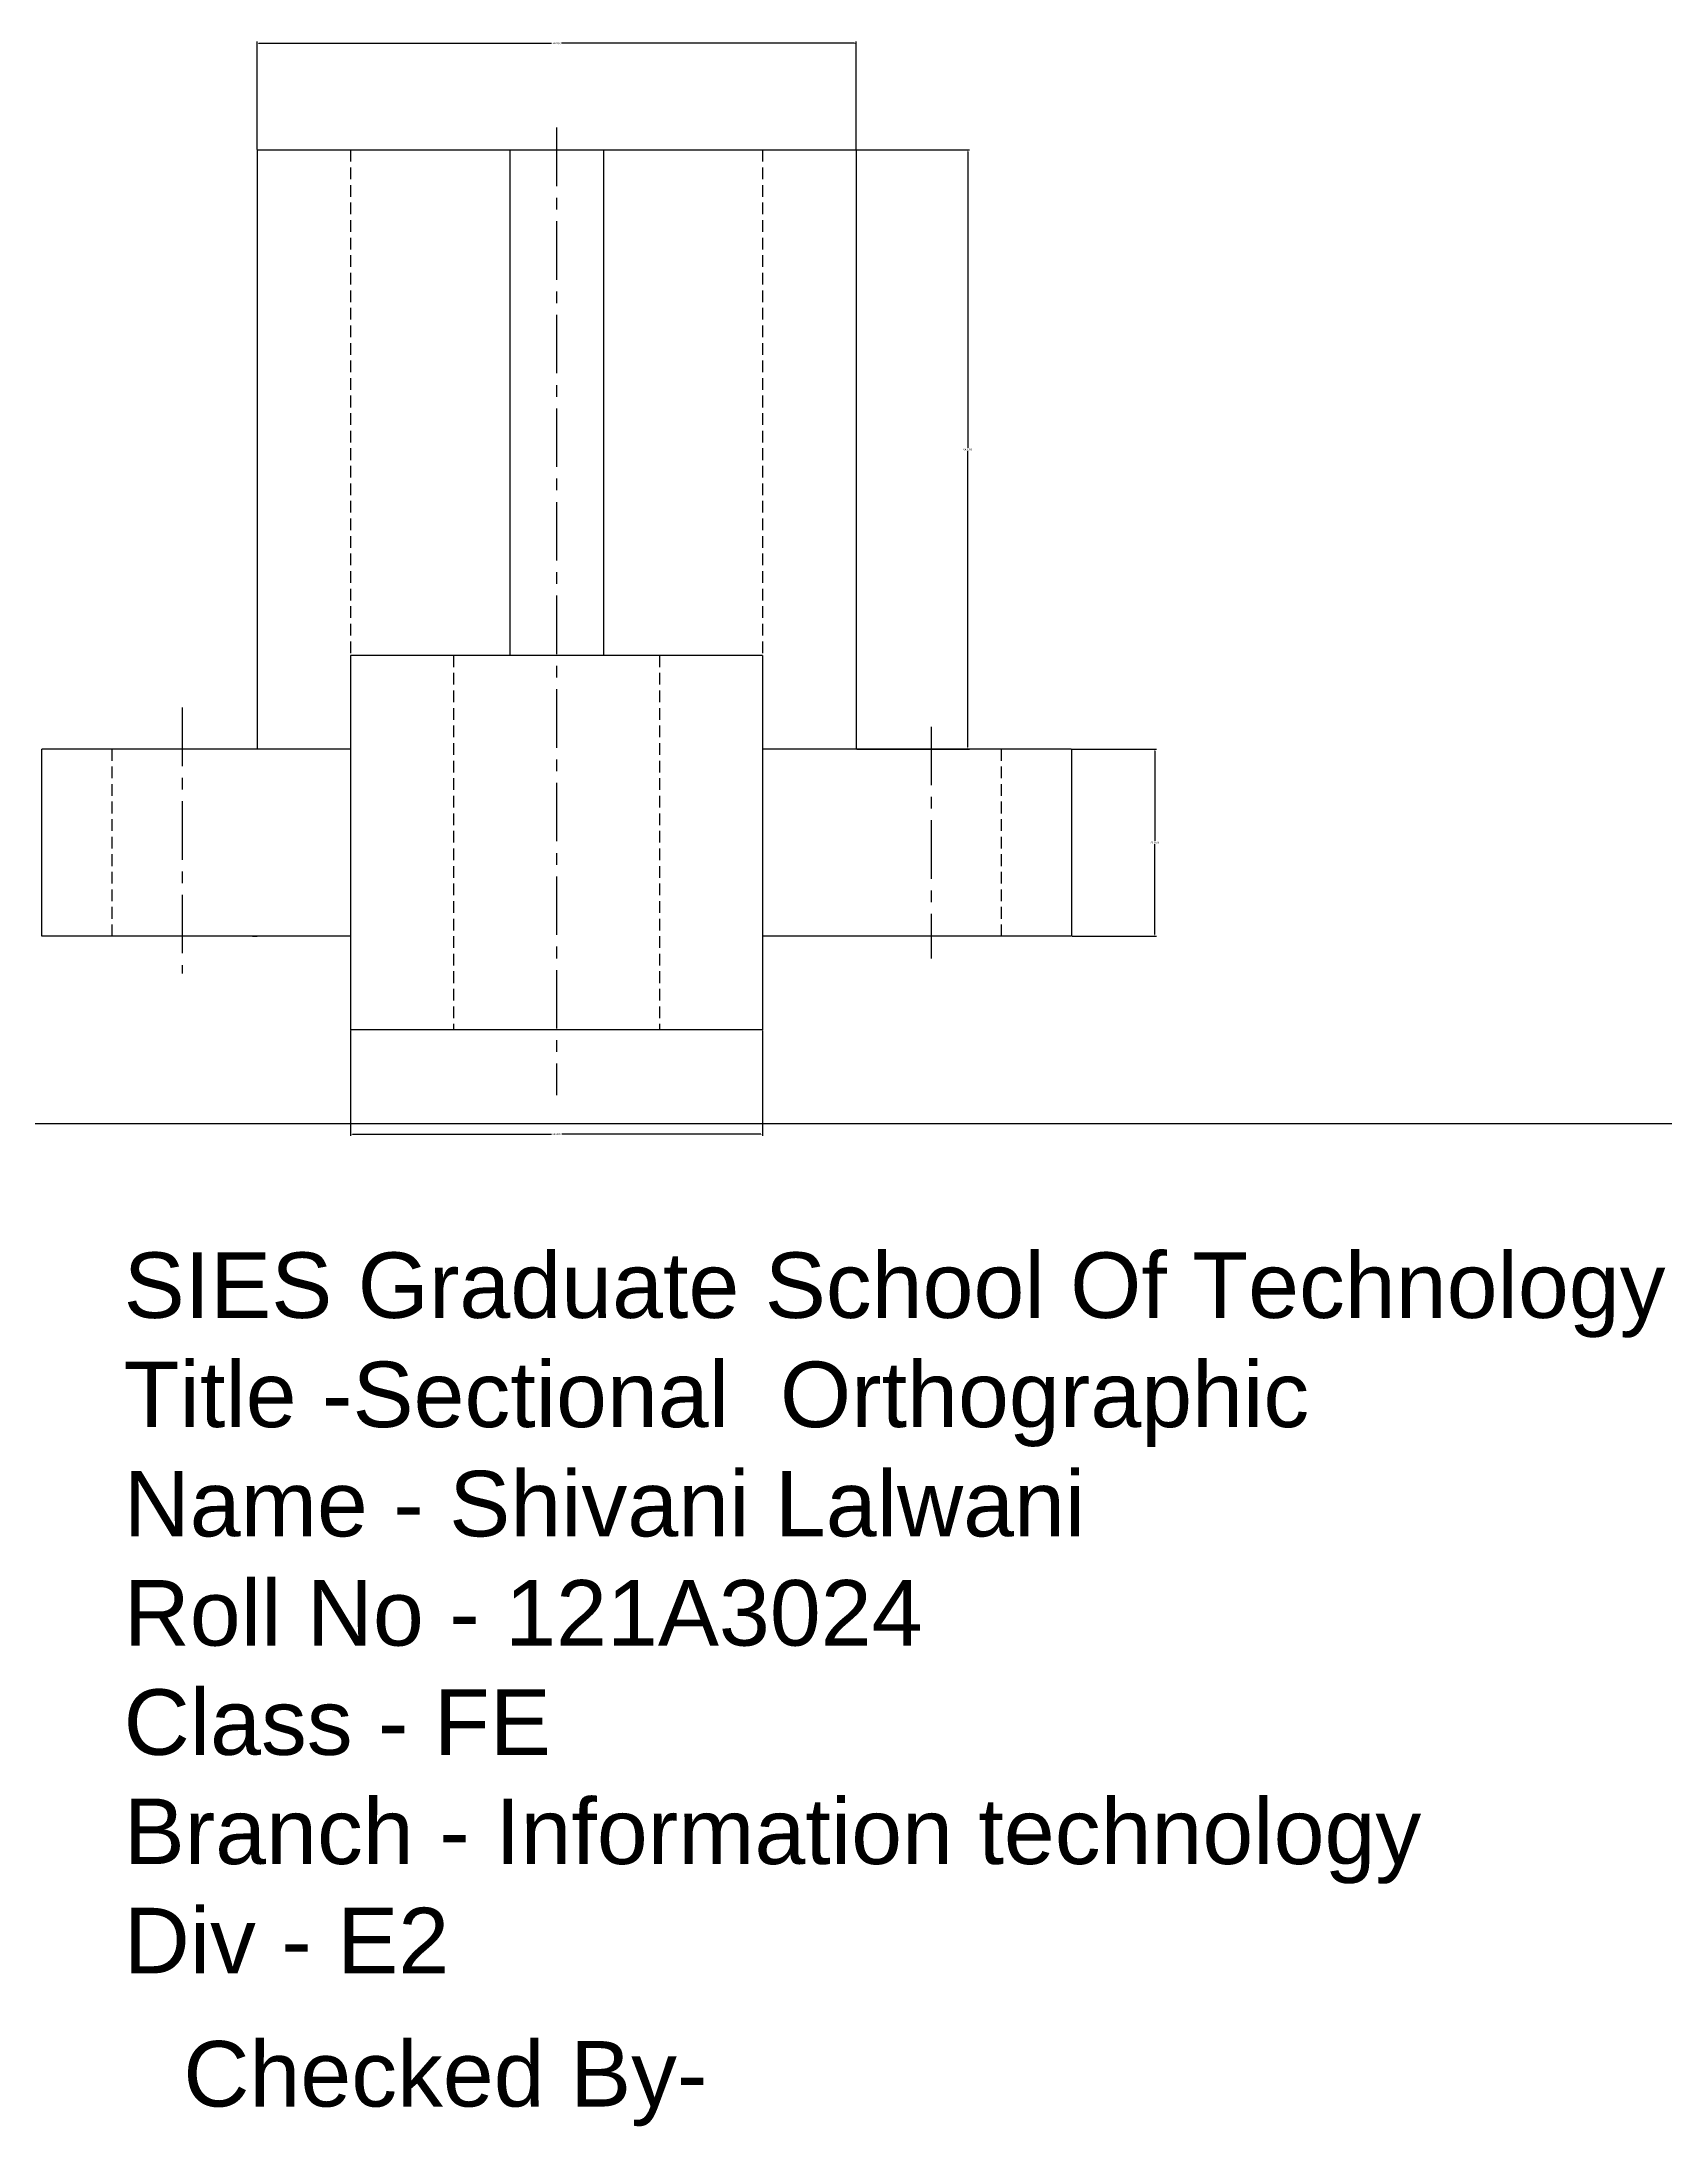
# Model space of a CAD drawing. Header units: millimetres. Extents: x -141 to 183, y -135 to 116.
# Drawn here: x 10 to 183.4, y -107.1 to 115.6 of the extents above; entities that cross this region are included whole.
import ezdxf

# ---------------------------------------------------------------- set-up
doc = ezdxf.new("R2010")
doc.units = ezdxf.units.MM
doc.header["$MEASUREMENT"] = 0
doc.linetypes.add('CENTER', pattern=[2, 1.25, -0.25, 0.25, -0.25])
doc.linetypes.add('HIDDEN', pattern=[0.375, 0.25, -0.125])
doc.styles.get("Standard").update_dxf_attribs({"font": 'arial.ttf'})
doc.dimstyles.get("Standard").update_dxf_attribs({"dimtxt": 0.18, "dimasz": 0.18, "dimexe": 0.18, "dimexo": 0.0625, "dimgap": 0.09, "dimtad": 0, "dimtih": 1, "dimtoh": 1, "dimdec": 4, "dimzin": 0, "dimdsep": 46, "dimtxsty": 'Standard', "dimcen": 0.09, "dimadec": 0, "dimazin": 0, "dimtfac": 1, "dimtdec": 4, "dimtofl": 0, "dimtmove": 0, "dimatfit": 3, "dimfxl": 1, "dimtolj": 1, "dimtzin": 0, "dimarcsym": 0})

# ---------------------------------------------------------------- blocks, each defined once
blk = doc.blocks.new('*D1')
at = {"layer": 'Defpoints', "color": 0, "linetype": 'CENTER', "transparency": 16777216}
for p in [(25, 44.42), (17.5, 40), (17.5, 20), (25, 16.03), (25.4, 12.45)]:
    blk.add_point(p, dxfattribs=at)
blk = doc.blocks.new('*D5')
at = {"color": 0, "lineweight": -2, "transparency": 16777216}
for p, q in [((97.06, 104), (109.1, 104)), ((108.92, 103.82), (108.92, 72.18)), ((108.92, 40.18), (108.92, 71.82)), ((97.06, 40), (109.1, 40))]:
    blk.add_line(p, q, dxfattribs=at)
at = {"color": 0, "transparency": 16777216}
for points in [[(108.89, 103.82), (108.95, 103.82), (108.92, 104)], [(108.89, 40.18), (108.95, 40.18), (108.92, 40)]]:
    blk.add_solid(points, dxfattribs=at)
at = {"layer": 'Defpoints', "color": 0, "transparency": 16777216}
for p in [(97, 104), (97, 40), (108.92, 40)]:
    blk.add_point(p, dxfattribs=at)
at = {"color": 0, "transparency": 16777216, "insert": (108.92, 72), "char_height": 0.18, "attachment_point": 5}
blk.add_mtext('\\A1;64.0000', dxfattribs=at)
blk = doc.blocks.new('*D6')
at = {"color": 0, "lineweight": -2, "transparency": 16777216}
for p, q in [((120.06, 40), (129.08, 40)), ((128.9, 39.82), (128.9, 30.18)), ((128.9, 20.18), (128.9, 29.82)), ((120.06, 20), (129.08, 20))]:
    blk.add_line(p, q, dxfattribs=at)
at = {"color": 0, "transparency": 16777216}
for points in [[(128.87, 39.82), (128.93, 39.82), (128.9, 40)], [(128.87, 20.18), (128.93, 20.18), (128.9, 20)]]:
    blk.add_solid(points, dxfattribs=at)
at = {"layer": 'Defpoints', "color": 0, "transparency": 16777216}
for p in [(120, 40), (120, 20), (128.9, 20)]:
    blk.add_point(p, dxfattribs=at)
at = {"color": 0, "transparency": 16777216, "insert": (128.9, 30), "char_height": 0.18, "attachment_point": 5}
blk.add_mtext('\\A1;20.0000', dxfattribs=at)
blk = doc.blocks.new('*D7')
at = {"color": 0, "lineweight": -2, "transparency": 16777216}
for p, q in [((43, 9.94), (43, -1.32)), ((87, 9.94), (87, -1.32)), ((43.18, -1.14), (64.46, -1.14)), ((86.82, -1.14), (65.54, -1.14))]:
    blk.add_line(p, q, dxfattribs=at)
at = {"color": 0, "transparency": 16777216}
for points in [[(43.18, -1.11), (43.18, -1.17), (43, -1.14)], [(86.82, -1.11), (86.82, -1.17), (87, -1.14)]]:
    blk.add_solid(points, dxfattribs=at)
at = {"layer": 'Defpoints', "color": 0, "transparency": 16777216}
for p in [(43, 10), (87, 10), (43, -1.14)]:
    blk.add_point(p, dxfattribs=at)
at = {"color": 0, "transparency": 16777216, "insert": (65, -1.14), "char_height": 0.18, "attachment_point": 5}
blk.add_mtext('\\A1;44.0000', dxfattribs=at)
blk = doc.blocks.new('*D8')
at = {"color": 0, "lineweight": -2, "transparency": 16777216}
for p, q in [((33, 104.06), (33, 115.57)), ((33.18, 115.39), (64.47, 115.39)), ((96.82, 115.39), (65.53, 115.39)), ((97, 104.06), (97, 115.57))]:
    blk.add_line(p, q, dxfattribs=at)
at = {"color": 0, "transparency": 16777216}
for points in [[(33.18, 115.42), (33.18, 115.36), (33, 115.39)], [(96.82, 115.42), (96.82, 115.36), (97, 115.39)]]:
    blk.add_solid(points, dxfattribs=at)
at = {"layer": 'Defpoints', "color": 0, "transparency": 16777216}
for p in [(97, 115.39), (33, 104), (97, 104)]:
    blk.add_point(p, dxfattribs=at)
at = {"color": 0, "transparency": 16777216, "insert": (65, 115.39), "char_height": 0.18, "attachment_point": 5}
blk.add_mtext('\\A1;64.0000', dxfattribs=at)

msp = doc.modelspace()

# ---------------------------------------------------------------- linework, layer by layer
at = {"color": 30, "linetype": 'CENTER', "ltscale": 5, "true_color": 0xf26722}
for p, q in [((65, 106.38743), (65, 3.02273)), ((25, 44.4224), (25, 16.03266)), ((105, 42.3863), (105, 17.63025))]:
    msp.add_line(p, q, dxfattribs=at)
for p, q in [((33, 104), (97, 104)), ((33, 104), (33, 40)), ((60, 104), (60, 50)), ((70, 104), (70, 50)), ((97, 104), (97, 40)), ((87, 50), (43, 50)), ((43, 50), (43, 10)), ((87, 50), (87, 10)), ((10, 20), (10, 40)), ((43, 40), (10, 40)), ((120, 40), (87, 40)), ((120, 40), (120, 20)), ((43, 20), (10, 20)), ((120, 20), (87, 20)), ((87, 10), (43, 10))]:
    msp.add_line(p, q)
at = {"color": 114, "linetype": 'HIDDEN', "ltscale": 5, "true_color": 0x139b48}
for p, q in [((43, 104), (43, 10)), ((87, 104), (87, 10)), ((54, 50), (54, 10)), ((76, 50), (76, 10)), ((17.5, 40), (17.5, 20)), ((112.5, 40), (112.5, 20))]:
    msp.add_line(p, q, dxfattribs=at)
at = {"linetype": 'CENTER'}
for p, q in [((32.5, 20), (33, 20)), ((97.5, 20), (97.5, 20))]:
    msp.add_line(p, q, dxfattribs=at)
msp.add_xline((0, 0), (1, 0))

# ---------------------------------------------------------------- texts
at = {"color": 41, "linetype": 'CENTER', "true_color": 0xf4ee51, "insert": (18.75418, -13.77896), "char_height": 7, "attachment_point": 1}
msp.add_mtext_dynamic_manual_height_columns('SIES Graduate School Of Technology\\PTitle -Sectional  Orthographic\\PName - Shivani Lalwani\\PRoll No - 121A3024\\PClass - FE \\PBranch - Information technology\\PDiv - E2', width=171.3787077, gutter_width=1, heights=[0], dxfattribs=at)
at = {"color": 9, "linetype": 'CENTER', "true_color": 0xc7c8ca, "insert": (25.12963, -98.02883), "char_height": 7, "attachment_point": 1}
msp.add_mtext_dynamic_manual_height_columns('Checked By-', width=89.8882134, gutter_width=1, heights=[0], dxfattribs=at)

# ---------------------------------------------------------------- dimensions: what is measured, and where the dimension line sits
at = {"color": 6}
dim = msp.add_linear_dim(base=(97, 115.38517), p1=(33, 104), p2=(97, 104), dimstyle='Standard', dxfattribs=at)
dim.commit()
dim.dimension.update_dxf_attribs({"geometry": '*D8', "text_midpoint": (65, 115.38517)})
dim = msp.add_linear_dim(base=(108.92025, 40), p1=(97, 104), p2=(97, 40), angle=90, dimstyle='Standard', dxfattribs=at)
dim.commit()
dim.dimension.update_dxf_attribs({"geometry": '*D5', "text_midpoint": (108.92025, 72)})
at = {"linetype": 'CENTER'}
dim = msp.add_angular_dim_2l(base=(25.4005659972, 12.4518948087), line1=((25, 44.4223974611), (25, 16.0326584618)), line2=((17.5, 40), (17.5, 20)), dimstyle='Standard', dxfattribs=at)
dim.commit()
dim.dimension.update_dxf_attribs({"geometry": '*D1', "text_midpoint": (25.4005659972, 12.4518948087)})
at = {"color": 32, "true_color": 0xcd6928}
dim = msp.add_linear_dim(base=(128.89761, 20), p1=(120, 40), p2=(120, 20), angle=90, dimstyle='Standard', dxfattribs=at)
dim.commit()
dim.dimension.update_dxf_attribs({"geometry": '*D6', "text_midpoint": (128.89761, 30)})
dim = msp.add_linear_dim(base=(43, -1.14324), p1=(87, 10), p2=(43, 10), dimstyle='Standard', dxfattribs=at)
dim.commit()
dim.dimension.update_dxf_attribs({"geometry": '*D7', "text_midpoint": (65, -1.14324)})

doc.saveas('drawing.dxf')
